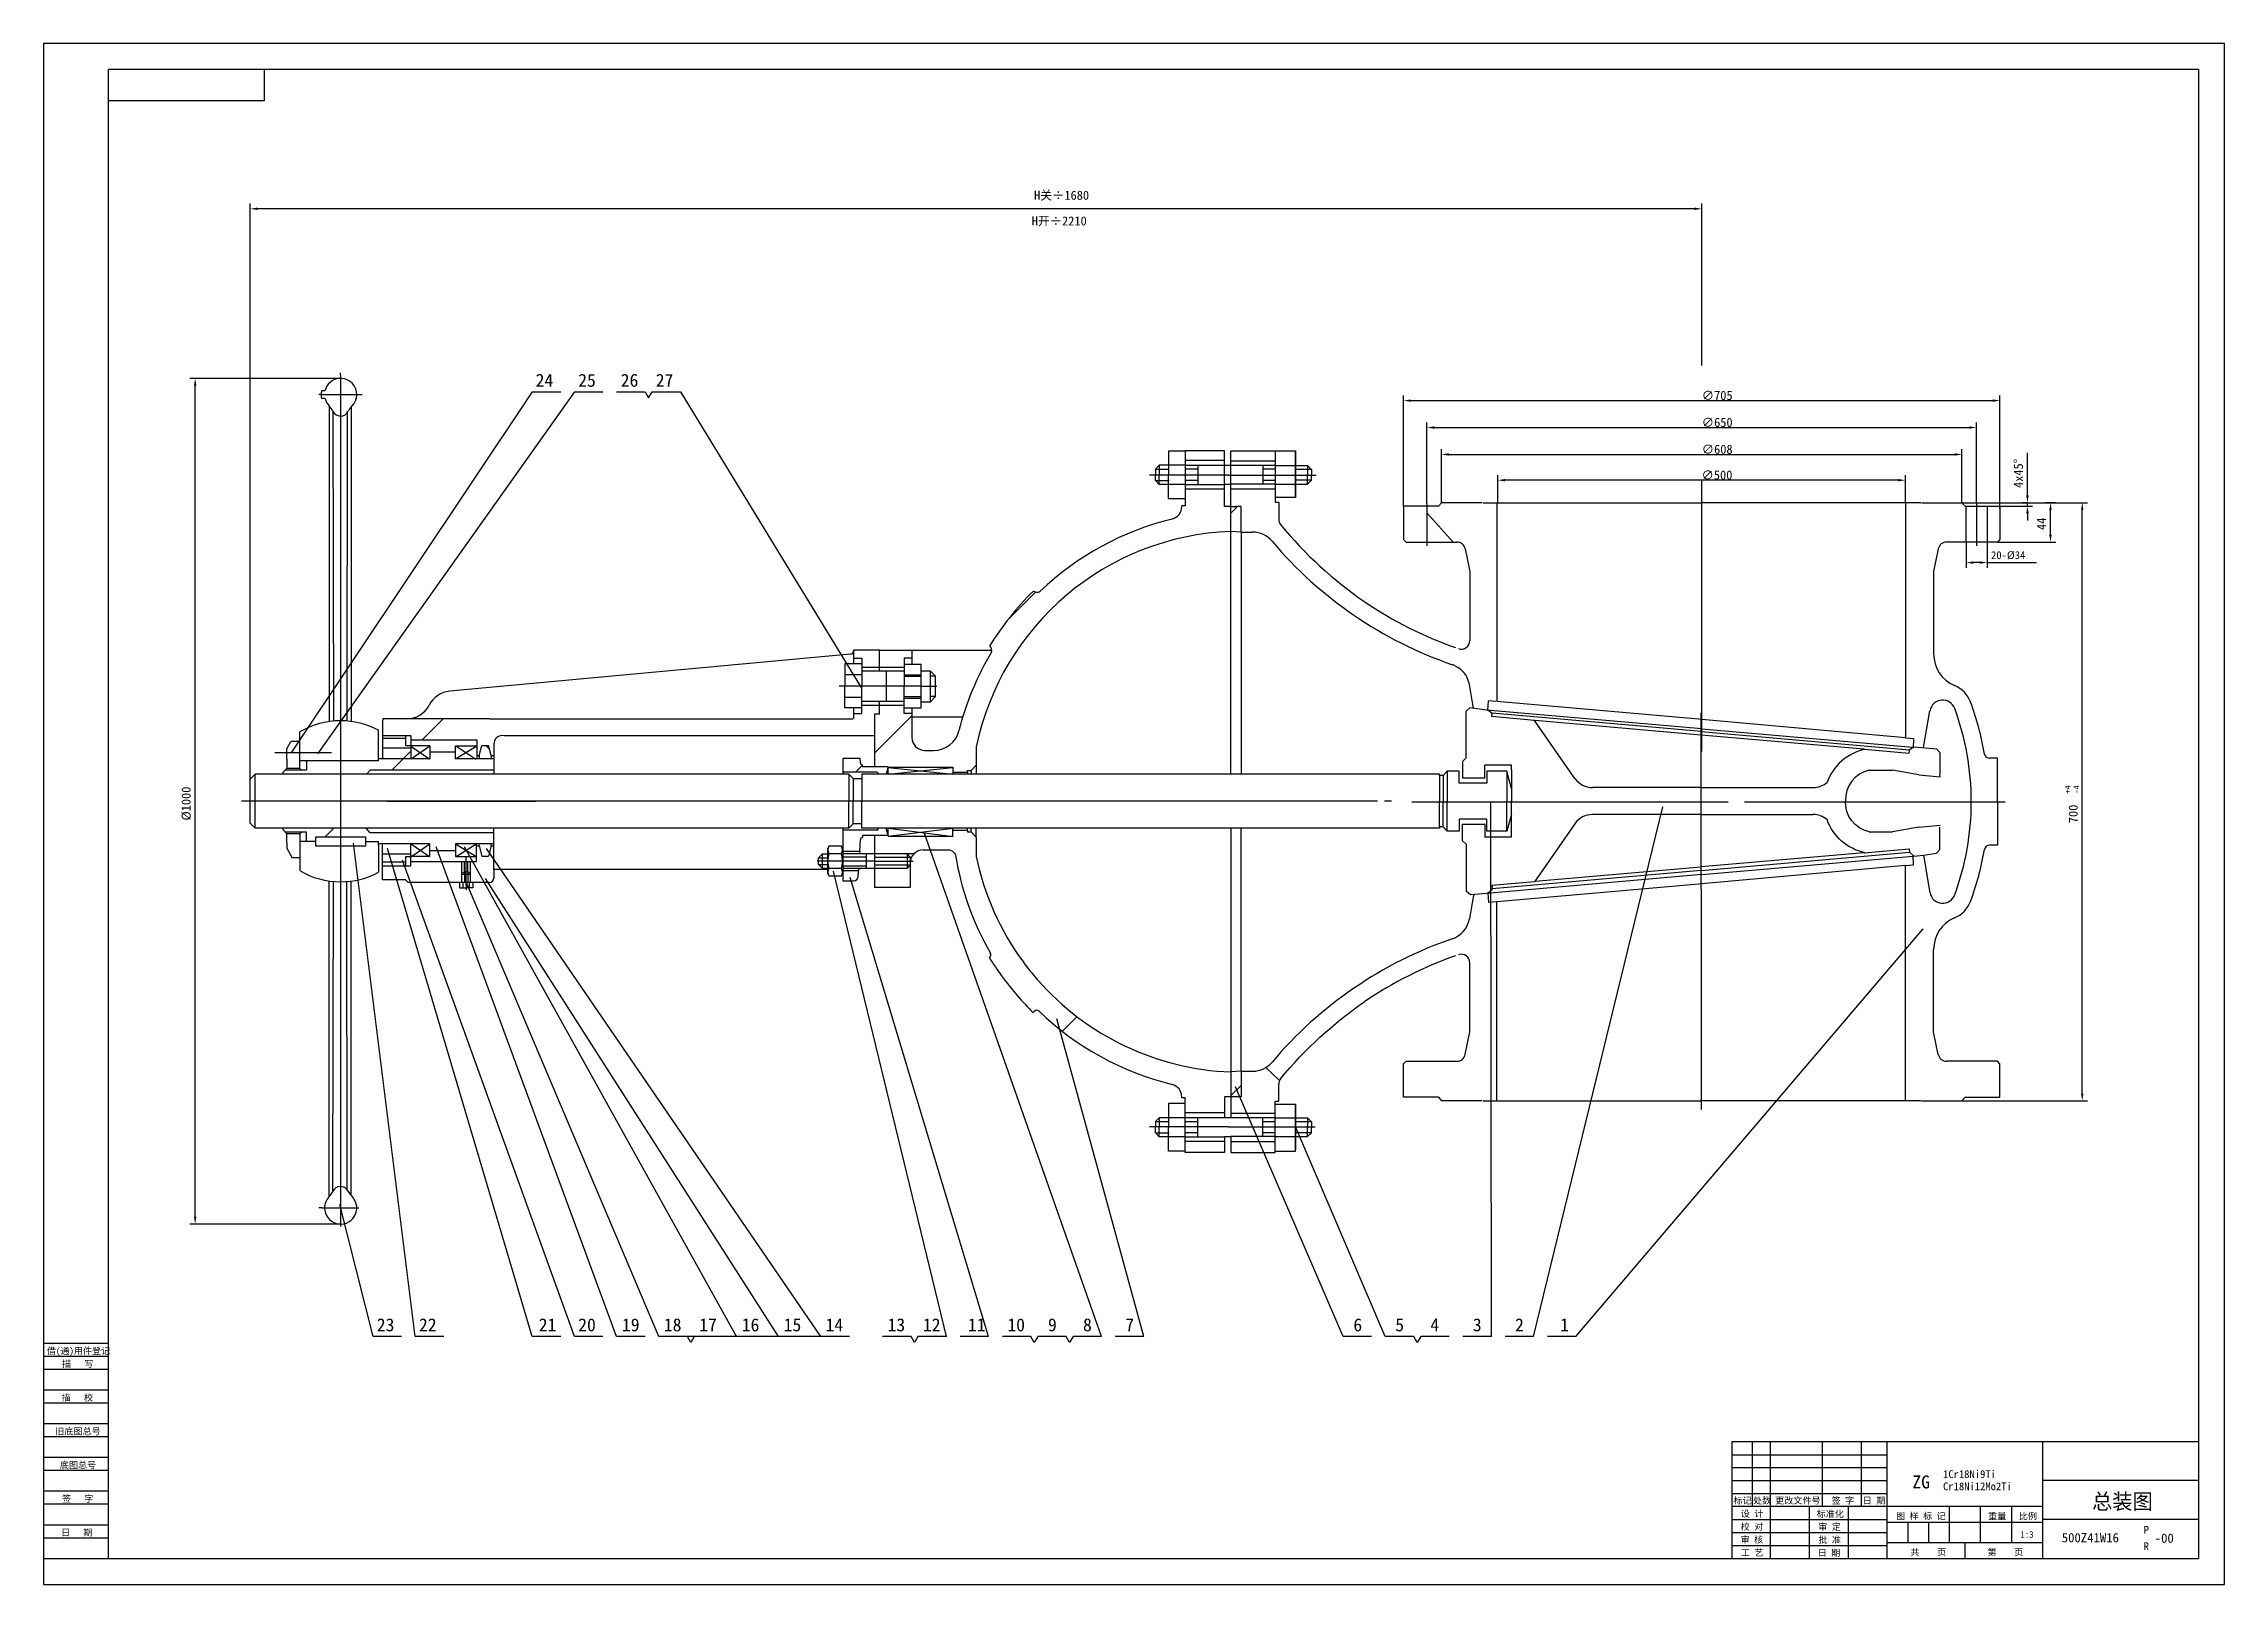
# Model space of a CAD drawing. Header units: metres. Extents: x 0 to 841, y 0 to 594.
import ezdxf

# ---------------------------------------------------------------- set-up
doc = ezdxf.new("R2010")
doc.units = ezdxf.units.M
for name, color, linetype in [('C', 6, 'Continuous'), ('D', 1, 'Continuous'), ('FL', 5, 'Continuous'), ('HA', 5, 'Continuous'), ('T', 7, 'Continuous'), ('TL', 4, 'Continuous')]:
    doc.layers.add(name, color=color, linetype=linetype)

msp = doc.modelspace()

# ---------------------------------------------------------------- texts
at = {"layer": 'D'}
for s, height, p in [('H关%%2471680', 3.5, (381.97, 533.8)), ('H开%%2472210', 3.5, (381.06, 523.89)), ('24', 5, (189.75, 461.71)), ('25', 5, (206.15, 461.71)), ('26', 5, (222.55, 461.71)), ('27', 5, (236.07, 461.71)), ('20-%%C34', 3, (751.01, 395.3)), ('23', 5, (128.48, 97.56)), ('22', 5, (144.76, 97.56)), ('21', 5, (190.94, 97.56)), ('20', 5, (206.15, 97.56)), ('19', 5, (223.03, 97.56)), ('18', 5, (239.19, 97.56)), ('17', 5, (252.83, 97.56)), ('16', 5, (269.23, 97.56)), ('15', 5, (285.39, 97.56)), ('14', 5, (301.55, 97.56)), ('13', 5, (325.46, 97.56)), ('12', 5, (339.1, 97.56)), ('11', 5, (356.45, 97.56)), ('10', 5, (371.66, 97.56)), ('9', 5, (387.32, 97.56)), ('8', 5, (400.84, 97.56)), ('7', 5, (417.12, 97.56)), ('6', 5, (505.1, 97.56)), ('5', 5, (521.26, 97.56)), ('4', 5, (534.78, 97.56)), ('3', 5, (551.18, 97.56)), ('2', 5, (567.46, 97.56)), ('1', 5, (584.81, 97.56)), ('ZG', 5, (720.67, 37)), ('1Cr18Ni9Ti', 3, (732.5, 41)), ('Cr18Ni12Mo2Ti', 3, (732.5, 36.3)), ('总装图', 6, (789.97, 29)), ('1:3', 2.5, (762.32, 18)), ('500Z41W16', 3.6, (778.29, 16.2)), ('P', 3, (809.88, 19.52)), ('-00', 3.6, (814.14, 16.01)), ('R', 3, (809.88, 13.2))]:
    msp.add_text(s, height=height, dxfattribs=at).set_placement(p)
for s, height, p in [('4x45%%d', 3.5, (763.31, 422.69)), ('44', 3.5, (772.19, 406.5)), ('%%c1000', 3.5, (56.7, 294.5)), ('+4', 2.1, (781.64, 304.91)), ('-4', 2.1, (784.93, 304.91)), ('700', 3.5, (784.44, 293.46))]:
    msp.add_text(s, height=height, rotation=90, dxfattribs=at).set_placement(p)
at = {"layer": 'D', "char_height": 3.5, "attachment_point": 1}
for s, insert in [('\\A1;∅705', (639.45, 460.12)), ('\\A1;∅650', (639.45, 449.74)), ('\\A1;∅608', (639.45, 439.37)), ('\\A1;∅500', (639.36, 429.44))]:
    msp.add_mtext(s, dxfattribs=dict(at, insert=insert))

# ---------------------------------------------------------------- blocks, each defined once
blk = doc.blocks.new('TUKUN1')
at = {"layer": 'FL'}
for p, q in [((841, 594), (0, 594)), ((0, 594), (0, 0)), ((841, 0), (841, 594)), ((0, 83), (25, 83)), ((0, 75), (25, 75)), ((0, 70), (25, 70)), ((0, 62), (25, 62)), ((0, 57), (25, 57)), ((659, 30), (659, 55)), ((666, 10), (666, 55)), ((686, 30), (686, 55)), ((701, 30), (701, 55)), ((0, 49), (25, 49)), ((0, 44), (25, 44)), ((651, 50), (711, 50)), ((651, 45), (711, 45)), ((0, 36), (25, 36)), ((651, 40), (711, 40)), ((651, 35), (711, 35)), ((0, 31), (25, 31)), ((696, 10), (696, 30)), ((0, 23), (25, 23)), ((0, 18), (25, 18)), ((651, 25), (711, 25)), ((651, 20), (711, 20)), ((651, 15), (711, 15)), ((0, 0), (841, 0))]:
    blk.add_line(p, q, dxfattribs=at)
at = {"layer": 'TL'}
for p, q in [((831, 584), (25, 584)), ((25, 10), (25, 584)), ((85, 584), (85, 572)), ((831, 584), (831, 10)), ((85, 572), (25, 572)), ((0, 93), (25, 93)), ((0, 88), (25, 88)), ((831, 55), (651, 55)), ((651, 55), (651, 10)), ((711, 10), (711, 55)), ((771, 10), (771, 55)), ((831, 40), (771, 40)), ((771, 30), (651, 30)), ((681, 10), (681, 30)), ((735, 16), (735, 30)), ((747, 16), (747, 30)), ((759, 16), (759, 30)), ((711, 24), (771, 24)), ((719, 16), (719, 24)), ((727, 16), (727, 24)), ((831, 25), (771, 25)), ((0, 10), (831, 10)), ((771, 16), (711, 16)), ((741, 10), (741, 16))]:
    blk.add_line(p, q, dxfattribs=at)
at = {"layer": 'T'}
for s, p in [('借(通)用件登记', (1.26, 88.76)), ('描   写', (7.09, 83.76)), ('描   校', (6.98, 70.76)), ('旧底图总号', (4.52, 57.76)), ('底图总号', (6.25, 44.76)), ('签   字', (7.1, 31.76)), ('标记', (651.71, 31.07)), ('处数', (659.22, 31.07)), ('更改文件号', (667.75, 31.07)), ('签 字', (689.53, 31.07)), ('日 期', (701.57, 31.07)), ('设 计', (654.5, 25.99)), ('标准化', (683.77, 25.93)), ('图 样 标 记', (714.4, 25.04)), ('重量', (749.88, 25.04)), ('比例', (761.7, 25.04)), ('日   期', (6.72, 18.76)), ('校 对', (654.48, 20.99)), ('审 核', (654.41, 15.99)), ('批 准', (684.46, 15.93)), ('审 定', (684.39, 20.93)), ('工 艺', (654.52, 10.99)), ('日 期', (684.18, 10.93)), ('共    页', (719.91, 11.13)), ('第    页', (749.62, 11.13))]:
    blk.add_text(s, height=2.5, dxfattribs=at).set_placement(p)

# ---------------------------------------------------------------- hatches: boundary and pattern name
at = {"layer": 'HA'}
h = msp.add_hatch(dxfattribs=at)
h.set_pattern_fill('ANSI31', scale=40)
h.paths.add_polyline_path([(455.43, 437.02), (440.25, 437.02), (440.25, 433.27), (455.43, 433.27)])
h = msp.add_hatch(dxfattribs=at)
h.set_pattern_fill('ANSI31', scale=40)
h.paths.add_polyline_path([(457.82, 415.57), (455.43, 415.57), (455.43, 422.23), (440.25, 422.23), (440.25, 415.84), (438.93, 415.84), (438.93, 415.53, -0.35), (435.16, 410.72, 0.13), (384.3, 382.88, -0.29), (382.72, 382.56), (381.7, 382.96, 0.06), (364.91, 361.92, -0.26), (365.53, 359.39, 0.07), (352.95, 329.02, -0.35), (343.27, 321.52), (339.77, 321.54, -0.41), (334.82, 326.49), (334.82, 335.69), (331.91, 335.69), (331.91, 338.97), (322.29, 338.97), (322.29, 335.52), (320.39, 335.52), (320.39, 315.14), (325.7, 315.14), (325.7, 315.02), (350.66, 315.02), (350.66, 313.14), (356.27, 313.14), (356.27, 313.8), (357.68, 313.8), (359.66, 315.78), (359.66, 322.88, -0.34), (457.82, 405.93)])
h = msp.add_hatch(dxfattribs=at)
h.set_pattern_fill('ANSI37', scale=10)
h.paths.add_polyline_path([(461.78, 415.56), (459.8, 415.55), (457.82, 415.55), (457.82, 405.9), (461.78, 405.65)])
h = msp.add_hatch(dxfattribs=at)
h.set_pattern_fill('ANSI31', scale=40)
h.paths.add_polyline_path([(322.37, 360.19), (312.39, 360.19), (312.39, 359.89), (312.39, 357.03), (315.53, 357.03), (315.53, 353.67), (322.37, 353.67)])
h = msp.add_hatch(dxfattribs=at)
h.set_pattern_fill('ANSI31', scale=40)
h.paths.add_polyline_path([(322.37, 360.19), (322.37, 353.67), (331.91, 353.67), (331.91, 357.03), (334.82, 357.03), (334.82, 360.19)])
h = msp.add_hatch(dxfattribs=at)
h.set_pattern_fill('ANSI31', scale=40)
h.paths.add_polyline_path([(320.39, 335.52), (322.29, 335.52), (322.29, 338.97), (315.53, 338.97), (315.53, 335.69), (312.39, 335.69), (312.39, 333.66), (171.99, 333.66), (164.36, 333.66), (161.65, 333.66), (145.72, 333.66), (143.32, 333.66), (140.58, 333.66), (130.83, 333.66), (130.74, 332.7), (130.74, 327.26), (139.9, 327.26), (141.6, 327.26), (141.6, 325.61), (143.32, 325.61), (145.72, 325.61), (161.65, 325.61), (164.36, 325.61), (167.01, 325.61), (167.01, 319.5), (167.97, 319.5), (168.99, 323.46), (171.63, 323.46), (172.59, 319.5), (173.64, 319.5), (173.64, 323.89, -0.47), (177.55, 327.19), (320.39, 327.19)])
h = msp.add_hatch(dxfattribs=at)
h.set_pattern_fill('ANSI31', scale=20)
h.paths.add_polyline_path([(124.43, 291.5), (114.55, 291.5), (114.55, 288.07), (124.27, 288.07), (124.27, 286.38), (129.19, 286.38), (129.19, 285.54), (148.94, 285.54), (148.92, 285.53), (148.92, 282.87), (158.82, 282.87), (158.82, 285.54), (173.62, 285.54), (173.62, 289.79), (125.98, 289.79)])
h.paths.add_polyline_path([(114.55, 291.5), (92.33, 291.5), (92.33, 290.84), (93.17, 290), (99.42, 290), (101.4, 290), (101.4, 286.37), (104.88, 286.37), (104.88, 288.07), (114.55, 288.07)])
h.paths.add_polyline_path([(99.42, 290), (93.17, 290), (93.83, 289.34), (94.14, 289.34), (98.76, 289.34)])
h.paths.add_polyline_path([(98.76, 314.5), (94.14, 314.5), (93.81, 314.5), (93.15, 313.84), (99.42, 313.84)])
h.paths.add_polyline_path([(114.55, 317.47), (101.4, 317.47), (101.4, 313.84), (99.42, 313.84), (93.15, 313.84), (92.31, 313), (92.31, 312.36), (114.55, 312.36)])
h.paths.add_polyline_path([(173.64, 318.29), (158.82, 318.29), (158.82, 320.95), (148.92, 320.95), (148.92, 318.29), (129.19, 318.29), (129.19, 317.47), (114.55, 317.47), (114.55, 312.36), (124.54, 312.36), (125.98, 313.95), (173.64, 313.95)])
h = msp.add_hatch(dxfattribs=at)
h.set_pattern_fill('ANSI31', scale=20)
h.paths.add_polyline_path([(98.76, 324.82), (98.76, 324.9), (95.39, 324.9), (93.77, 322.08), (93.77, 318.16), (93.77, 314.46), (93.81, 314.5), (94.14, 314.5), (98.76, 314.5), (98.76, 317.43)])
h = msp.add_hatch(dxfattribs=at)
h.set_pattern_fill('ANSI31', scale=20)
h.paths.add_polyline_path([(139.74, 326.15), (130.74, 326.15), (130.74, 322.32), (141.6, 322.32), (141.6, 323.22), (139.74, 323.22)])
h.paths.add_polyline_path([(139.74, 327.26), (130.74, 327.26), (130.74, 327.18), (130.74, 326.15), (139.74, 326.15)])
h = msp.add_hatch(dxfattribs=at)
h.set_pattern_fill('ANSI31', scale=20)
h.paths.add_polyline_path([(141.6, 322.32), (130.74, 322.32), (130.74, 318.29), (141.6, 318.29)])
h = msp.add_hatch(dxfattribs=at)
h.set_pattern_fill('ANSI37', scale=10)
h.paths.add_polyline_path([(172.57, 284.75), (172.57, 285.54), (167.98, 285.54), (167.98, 284.62), (168.97, 280.79), (171.61, 280.79)])
h.paths.add_polyline_path([(171.63, 323.46), (168.99, 323.46), (168.01, 319.64), (168.01, 318.29), (172.59, 318.29), (172.59, 319.5)])
h = msp.add_hatch(dxfattribs=at)
h.set_pattern_fill('ANSI31', scale=20)
h.paths.add_polyline_path([(325.7, 315.14), (315.8, 315.14), (315.8, 315.96, -0.41), (314.97, 316.79), (314.88, 318.44), (308.21, 318.44), (308.21, 313.49, 0.41), (308.54, 313.16), (321.41, 313.16, -0.41), (321.74, 312.83), (321.74, 312.33), (324.94, 312.33)])
h.paths.add_polyline_path([(314.97, 287.09, -0.41), (315.8, 287.91), (315.8, 288.74), (325.7, 288.74), (324.95, 291.54), (321.74, 291.54), (321.74, 291.04, -0.41), (321.41, 290.71), (308.54, 290.71, 0.41), (308.21, 290.38), (308.21, 282.63), (314.71, 282.63)])
h.paths.add_polyline_path([(314.27, 275.04), (308.22, 275.04), (308.22, 274.15), (308.21, 274.13), (308.21, 271.25), (312.5, 271.25, 0.41), (314.15, 272.9)])
h = msp.add_hatch(dxfattribs=at)
h.set_pattern_fill('ANSI31', scale=20)
h.paths.add_polyline_path([(98.76, 286.31), (98.76, 289.34), (94.14, 289.34), (93.83, 289.34), (93.77, 289.41), (93.77, 285.81), (93.77, 283.81), (95.91, 280.1), (98.76, 280.1)])
h = msp.add_hatch(dxfattribs=at)
h.set_pattern_fill('ANSI31', scale=40)
h.paths.add_polyline_path([(383.27, 233.11, -0.02), (377.59, 240.21, -0.11), (359.66, 280.6), (359.66, 283.42), (359.66, 288.12), (357.68, 290.1), (356.27, 290.1), (356.27, 290.76), (350.66, 290.76), (350.66, 288.36), (350, 288.45), (339.44, 288.45), (338.77, 283.16, -0.02), (339.23, 283.19), (343.73, 283.19), (349.18, 283.19, -0.18), (351.55, 281.69, 0.09), (365.1, 243.39, -0.41), (364.75, 241.56, 0.02), (369.44, 234.59, 0.02), (375.6, 226.84, 0.02), (381.61, 220.45), (382.04, 220.91, -0.42), (383.92, 220.96, 0.13), (435.16, 192.75, -0.35), (438.93, 187.94), (438.93, 187.63), (440.25, 187.63), (440.25, 182.09), (440.25, 181.75), (455.43, 181.75), (455.43, 187.94), (457.82, 187.94), (457.82, 197.54, -0.21)])
h.paths.add_polyline_path([(339.44, 288.45), (325.7, 288.45), (325.7, 288.74), (320.39, 288.74), (320.39, 281.59), (333.03, 281.59), (335.57, 281.59, -0.18), (338.77, 283.16)])
h.paths.add_polyline_path([(359.66, 291.54), (357.68, 291.54), (357.68, 290.1), (359.66, 288.12)])
h.paths.add_polyline_path([(356.27, 291.54), (350.66, 291.54), (350.66, 290.76), (356.27, 290.76)])
h = msp.add_hatch(dxfattribs=at)
h.set_pattern_fill('ANSI31', scale=20)
h.paths.add_polyline_path([(141.58, 281.54), (141.58, 285.52), (141.55, 285.54), (130.72, 285.54), (130.72, 281.54)])
h = msp.add_hatch(dxfattribs=at)
h.set_pattern_fill('ANSI31', scale=40)
h.paths.add_polyline_path([(161.3, 278.65), (145.7, 278.65), (143.29, 278.65), (141.58, 278.65), (141.58, 277), (139.77, 277), (130.72, 277), (130.72, 271.56), (139.6, 271.56), (140.56, 270.6), (143.29, 270.6), (145.7, 270.6), (161.3, 270.6), (161.3, 273.78)])
h.paths.add_polyline_path([(173.62, 284.75), (172.57, 284.75), (171.61, 280.79), (168.97, 280.79), (167.95, 284.75), (166.99, 284.75), (166.99, 278.65), (164.66, 278.65), (164.66, 273.78), (164.66, 270.6), (171.97, 270.6, 0.41), (173.62, 272.25), (173.62, 275.55)])
h.paths.add_polyline_path([(164.66, 278.65), (163.66, 278.65), (163.66, 274.78), (164.66, 273.78)])
h.paths.add_polyline_path([(162.3, 278.65), (161.3, 278.65), (161.3, 273.78), (162.3, 274.78)])
h = msp.add_hatch(dxfattribs=at)
h.set_pattern_fill('ANSI31', scale=20)
h.paths.add_polyline_path([(139.74, 280.57), (141.58, 280.57), (141.58, 281.54), (130.72, 281.54), (130.72, 278.49), (139.74, 278.49)])
h.paths.add_polyline_path([(139.74, 278.49), (130.72, 278.49), (130.72, 277), (139.74, 277)])
h = msp.add_hatch(dxfattribs=at)
h.set_pattern_fill('ANSI31', scale=40)
h.paths.add_polyline_path([(334.23, 277.24), (333.03, 276.04), (320.39, 276.04), (320.39, 268.64), (334.23, 268.64)])
h = msp.add_hatch(dxfattribs=at)
h.set_pattern_fill('ANSI37', scale=10)
h.paths.add_polyline_path([(461.78, 197.84), (457.82, 197.65), (457.82, 187.94), (461.78, 187.94)])
h = msp.add_hatch(dxfattribs=at)
h.set_pattern_fill('ANSI31', scale=40)
h.paths.add_polyline_path([(455.43, 170.71), (440.25, 170.71), (440.25, 166.45), (455.43, 166.45)])

# ---------------------------------------------------------------- linework, layer by layer
at = {"layer": 'C'}
for p, q in [((114.55, 466.22), (114.55, 467.09)), ((114.55, 466.22), (114.55, 301.94)), ((107.3, 458.71), (106.12, 458.71)), ((107.3, 458.71), (121.59, 458.71)), ((121.59, 458.71), (122.83, 458.71)), ((439.04, 427.58), (426.5, 427.58)), ((456.91, 427.58), (439.04, 427.58)), ((456.91, 427.58), (490.76, 427.58)), ((533.47, 416.69), (533.47, 400.36)), ((639.45, 368.25), (639.45, 419.96)), ((745.43, 416.69), (745.43, 400.36)), ((639.45, 321.12), (639.45, 368.25)), ((306.79, 346.36), (338.27, 346.36)), ((338.43, 346.32), (344.41, 346.32)), ((639.27, 268), (639.27, 335.99)), ((89.21, 320.76), (111.08, 320.76)), ((461.78, 301.94), (76.29, 301.94)), ((114.55, 301.94), (114.55, 137.98)), ((132.5, 301.95), (125.96, 301.95)), ((132.5, 301.95), (189.73, 301.95)), ((492.41, 301.93), (461.78, 301.94)), ((514.45, 301.93), (492.41, 301.93)), ((519.74, 301.93), (517.1, 301.93)), ((527.67, 301.75), (649.6, 301.75)), ((655.95, 301.75), (689.58, 301.75)), ((689.58, 301.75), (756.49, 301.75)), ((162.98, 269.57), (162.98, 280.42)), ((300.44, 278.85), (298.36, 278.85)), ((305.84, 278.85), (300.44, 278.85)), ((320.66, 278.85), (305.84, 278.85)), ((320.66, 278.85), (335.35, 278.85)), ((162.98, 269.57), (162.98, 267.82)), ((639.27, 268), (639.27, 183.07)), ((439.04, 176.4), (426.5, 176.4)), ((456.91, 176.4), (439.04, 176.4)), ((456.8, 176.42), (476.25, 176.42)), ((476.25, 176.42), (490.38, 176.42)), ((107.3, 145.12), (106.12, 145.12)), ((107.3, 145.12), (121.59, 145.12))]:
    msp.add_line(p, q, dxfattribs=at)
at = {"layer": 'D'}
for p, q in [((79.66, 310.38), (79.66, 532.32)), ((636.65, 530.32), (82.46, 530.32)), ((639.45, 469.96), (639.45, 532.32)), ((114.55, 464.92), (56.45, 464.92)), ((58.45, 141.71), (58.45, 462.12)), ((188.42, 459.71), (95.56, 320.84)), ((204.7, 459.71), (105.66, 320.21)), ((188.42, 459.71), (199.42, 459.71)), ((204.7, 459.71), (215.7, 459.71)), ((220.98, 459.71), (231.98, 459.71)), ((231.98, 459.71), (233.3, 457.43)), ((233.3, 457.43), (234.62, 459.71)), ((234.62, 459.71), (245.62, 459.71)), ((245.62, 459.71), (315.4, 345.46)), ((524.44, 415.7), (524.44, 458.37)), ((527.24, 456.37), (751.65, 456.37)), ((754.45, 414.84), (754.45, 458.37)), ((533.47, 416.69), (533.47, 447.99)), ((536.27, 445.99), (742.63, 445.99)), ((745.43, 416.69), (745.43, 447.99)), ((539.13, 417.02), (539.13, 437.62)), ((739.77, 417.02), (739.77, 437.62)), ((428.75, 429.93), (434.01, 429.93)), ((445.1, 429.9), (440.38, 429.9)), ((474.9, 429.9), (470.18, 429.9)), ((488.89, 429.85), (482.7, 429.85)), ((541.93, 435.62), (736.97, 435.62)), ((765.06, 422.6), (765.06, 436.19)), ((428.75, 425.57), (434.01, 425.57)), ((445.1, 425.6), (440.38, 425.6)), ((474.9, 425.6), (470.18, 425.6)), ((488.89, 425.65), (482.7, 425.65)), ((560.76, 417.11), (560.76, 427.69)), ((715.16, 425.69), (563.56, 425.69)), ((639.45, 419.96), (639.45, 426.02)), ((717.96, 417.02), (717.96, 427.69)), ((765.06, 419.8), (765.06, 422.6)), ((739.77, 417.02), (788.19, 417.02)), ((754.45, 415.7), (767.06, 415.7)), ((765.06, 417), (763.06, 417)), ((765.06, 415.7), (765.06, 417)), ((765.06, 412.9), (765.06, 410.1)), ((775.92, 417), (771.94, 417)), ((773.94, 404.64), (773.94, 414.2)), ((786.19, 189.19), (786.19, 414.22)), ((741.42, 401.95), (741.42, 391.93)), ((749.56, 401.84), (749.56, 391.93)), ((753.46, 401.84), (775.94, 401.84)), ((746.76, 393.93), (744.22, 393.93)), ((749.56, 393.93), (768.49, 393.93)), ((338.43, 350.07), (331.96, 350.07)), ((343.97, 350.1), (342, 350.1)), ((338.43, 342.21), (331.91, 342.21)), ((344.02, 342.25), (342, 342.25)), ((350.66, 313.14), (356.27, 313.14)), ((356.27, 313.8), (357.68, 313.8)), ((356.27, 313.14), (356.27, 313.8)), ((356.27, 313.14), (356.27, 312.36)), ((357.68, 313.8), (359.66, 315.78)), ((357.68, 313.8), (357.68, 312.36)), ((558.34, 95.56), (558.09, 301.85)), ((574.62, 95.56), (624.4, 299.8)), ((408.01, 95.56), (339.62, 289.88)), ((350.66, 290.76), (356.27, 290.76)), ((356.27, 290.76), (356.27, 291.54)), ((356.27, 290.76), (356.27, 290.1)), ((356.27, 290.1), (357.68, 290.1)), ((357.68, 290.1), (357.68, 291.54)), ((357.68, 290.1), (359.66, 288.12)), ((143.31, 95.56), (119.46, 285.77)), ((139.74, 278.49), (130.72, 278.49)), ((188.42, 95.56), (132.67, 283.71)), ((204.7, 95.56), (138.38, 279.14)), ((220.98, 95.56), (151.4, 284.39)), ((267.18, 95.56), (162.36, 284.39)), ((299.74, 95.56), (170.81, 283.71)), ((237.26, 95.56), (163.27, 270.24)), ((283.46, 95.56), (170.35, 272.07)), ((348.17, 95.56), (304.67, 274.96)), ((364.45, 95.56), (311.09, 272.51)), ((590.9, 95.56), (724.88, 252.67)), ((424.29, 95.56), (390.77, 218.06)), ((501.14, 95.56), (459.66, 191.87)), ((738.91, 186.39), (788.19, 186.39)), ((428.75, 178.41), (434.01, 178.41)), ((445.1, 178.38), (440.38, 178.38)), ((474.9, 178.38), (470.18, 178.38)), ((488.89, 178.33), (482.7, 178.33)), ((428.75, 174.05), (434.01, 174.05)), ((445.1, 174.08), (440.38, 174.08)), ((474.9, 174.08), (470.18, 174.08)), ((488.89, 174.13), (482.7, 174.13)), ((517.42, 95.56), (482.9, 176.16)), ((127.03, 95.56), (114.24, 146.49)), ((114.55, 138.91), (56.45, 138.91)), ((138.03, 95.56), (127.03, 95.56)), ((154.31, 95.56), (143.31, 95.56)), ((199.42, 95.56), (188.42, 95.56)), ((215.7, 95.56), (204.7, 95.56)), ((231.98, 95.56), (220.98, 95.56)), ((248.26, 95.56), (237.26, 95.56)), ((307.88, 95.56), (244.81, 95.56)), ((249.58, 93.28), (248.26, 95.56)), ((250.9, 95.56), (249.58, 93.28)), ((261.9, 95.56), (250.9, 95.56)), ((278.18, 95.56), (267.18, 95.56)), ((294.46, 95.56), (283.46, 95.56)), ((310.74, 95.56), (299.74, 95.56)), ((334.53, 95.56), (323.53, 95.56)), ((335.85, 93.28), (334.53, 95.56)), ((337.17, 95.56), (335.85, 93.28)), ((348.17, 95.56), (337.17, 95.56)), ((364.45, 95.56), (353.45, 95.56)), ((380.73, 95.56), (369.73, 95.56)), ((382.05, 93.28), (380.73, 95.56)), ((383.37, 95.56), (382.05, 93.28)), ((394.37, 95.56), (383.37, 95.56)), ((395.69, 93.28), (394.37, 95.56)), ((397.01, 95.56), (395.69, 93.28)), ((408.01, 95.56), (397.01, 95.56)), ((424.29, 95.56), (413.29, 95.56)), ((512.14, 95.56), (501.14, 95.56)), ((528.42, 95.56), (517.42, 95.56)), ((529.74, 93.28), (528.42, 95.56)), ((531.06, 95.56), (529.74, 93.28)), ((542.06, 95.56), (531.06, 95.56)), ((558.34, 95.56), (547.34, 95.56)), ((574.62, 95.56), (563.62, 95.56)), ((590.9, 95.56), (579.9, 95.56))]:
    msp.add_line(p, q, dxfattribs=at)
for points in [[(82.46, 529.85), (82.46, 530.78), (79.66, 530.32)], [(636.65, 529.85), (636.65, 530.78), (639.45, 530.32)], [(57.98, 462.12), (58.91, 462.12), (58.45, 464.92)], [(527.24, 456.84), (527.24, 455.91), (524.44, 456.37)], [(751.65, 456.84), (751.65, 455.91), (754.45, 456.37)], [(536.27, 446.46), (536.27, 445.53), (533.47, 445.99)], [(742.63, 446.46), (742.63, 445.53), (745.43, 445.99)], [(541.93, 436.08), (541.93, 435.15), (539.13, 435.62)], [(736.97, 436.08), (736.97, 435.15), (739.77, 435.62)], [(563.56, 426.15), (563.56, 425.22), (560.76, 425.69)], [(715.16, 426.15), (715.16, 425.22), (717.96, 425.69)], [(764.6, 419.8), (765.53, 419.8), (765.06, 417)], [(764.6, 412.9), (765.53, 412.9), (765.06, 415.7)], [(773.48, 414.2), (774.41, 414.2), (773.94, 417)], [(785.72, 414.22), (786.65, 414.22), (786.19, 417.02)], [(773.48, 404.64), (774.41, 404.64), (773.94, 401.84)], [(744.22, 393.47), (744.22, 394.4), (741.42, 393.93)], [(746.76, 393.47), (746.76, 394.4), (749.56, 393.93)], [(785.72, 189.19), (786.65, 189.19), (786.19, 186.39)], [(57.98, 141.71), (58.91, 141.71), (58.45, 138.91)]]:
    msp.add_solid(points, dxfattribs=at)
at = {"layer": 'FL'}
for p, q in [((139.74, 326.15), (130.73, 326.15)), ((99.42, 313.84), (93.15, 313.84)), ((99.42, 290), (93.17, 290)), ((161.3, 273.78), (161.3, 278.65)), ((164.66, 273.78), (164.66, 278.65)), ((298.86, 280.08), (302.28, 280.08)), ((298.86, 277.56), (302.28, 277.56)), ((308.3, 280.49), (317.32, 280.49)), ((334.23, 280.29), (320.39, 280.29)), ((335.57, 281.59), (333.03, 281.59)), ((162.3, 274.78), (162.3, 270.6)), ((163.66, 274.78), (163.66, 270.6)), ((308.3, 276.97), (317.32, 276.97)), ((334.23, 277.24), (320.39, 277.24))]:
    msp.add_line(p, q, dxfattribs=at)
at = {"layer": 'HA'}
for p, q in [((533.47, 413.09), (543.56, 401.84)), ((141.6, 323.15), (148.98, 318.17)), ((141.69, 318.29), (148.98, 323.22)), ((158.82, 318.29), (167.05, 323.22)), ((158.94, 323.22), (166.74, 318.17)), ((325.7, 314.93), (350.66, 312.36)), ((325.7, 312.35), (350.66, 314.91)), ((325.7, 288.45), (350.8, 291.59)), ((325.72, 291.59), (350.8, 288.35)), ((141.51, 285.57), (148.83, 280.59)), ((141.58, 280.53), (148.92, 285.53)), ((158.82, 285.54), (167.05, 280.49)), ((159.11, 280.59), (167.05, 285.57)), ((471.51, 199.18), (476.63, 194.3))]:
    msp.add_line(p, q, dxfattribs=at)
at = {"layer": 'TL'}
for p, q in [((108.51, 460.16), (107.18, 460.16)), ((108.54, 457.14), (107.2, 457.14)), ((110.11, 454.38), (110.11, 332.63)), ((118.58, 454.38), (118.58, 332.63)), ((111.59, 452.27), (111.75, 332.82)), ((117.1, 452.27), (116.94, 332.82)), ((428.75, 429.93), (430.25, 431.43)), ((428.75, 429.93), (428.75, 427.75)), ((440.3, 431.43), (430.25, 431.43)), ((430.25, 431.43), (430.25, 427.75)), ((433.85, 436.93), (433.85, 427.58)), ((440.33, 436.93), (433.85, 436.93)), ((440.25, 437.02), (440.25, 432.77)), ((455.43, 437.02), (440.25, 437.02)), ((440.25, 432.77), (440.25, 415.84)), ((455.43, 433.27), (440.3, 433.27)), ((440.3, 431.43), (455.46, 431.43)), ((445.1, 431.34), (445.1, 424.15)), ((455.43, 433.26), (455.43, 437.02)), ((455.43, 432.77), (455.43, 433.26)), ((455.43, 415.57), (455.43, 432.77)), ((457.88, 431.42), (455.44, 431.42)), ((457.82, 433.22), (457.82, 437.05)), ((457.82, 437.05), (474.98, 437.05)), ((457.82, 432.7), (457.82, 433.22)), ((457.82, 433.19), (475.01, 433.19)), ((457.82, 421.46), (457.82, 432.7)), ((474.92, 431.35), (457.9, 431.35)), ((470.18, 431.34), (470.18, 424.15)), ((474.98, 437.05), (474.98, 433.22)), ((474.98, 433.22), (474.98, 432.7)), ((474.98, 432.7), (474.98, 421.46)), ((474.98, 431.35), (487.39, 431.35)), ((475, 436.97), (482.78, 436.97)), ((482.78, 436.97), (482.78, 418.99)), ((482.78, 418.99), (482.78, 436.51)), ((487.39, 431.35), (488.89, 429.85)), ((487.39, 431.35), (487.39, 427.58)), ((488.89, 429.85), (488.89, 427.56)), ((428.75, 425.57), (428.75, 427.75)), ((428.75, 425.57), (430.25, 424.07)), ((430.25, 424.07), (430.25, 427.75)), ((440.3, 424.07), (430.25, 424.07)), ((433.85, 418.56), (433.85, 427.92)), ((455.43, 422.23), (440.25, 422.23)), ((440.3, 424.07), (455.46, 424.07)), ((457.88, 424.08), (455.44, 424.08)), ((457.82, 422.31), (475.01, 422.31)), ((457.82, 415.62), (457.82, 421.46)), ((474.92, 424.15), (457.9, 424.15)), ((474.98, 424.15), (487.39, 424.15)), ((474.98, 421.46), (474.98, 417.25)), ((487.39, 424.15), (487.39, 427.92)), ((487.39, 424.15), (488.89, 425.65)), ((488.89, 425.65), (488.89, 427.94)), ((440.33, 418.56), (433.85, 418.56)), ((438.93, 415.84), (438.93, 415.53)), ((440.25, 415.84), (438.93, 415.84)), ((457.82, 415.57), (455.43, 415.57)), ((457.82, 405.78), (457.82, 415.62)), ((457.82, 415.55), (459.8, 415.55)), ((461.78, 415.56), (459.8, 415.55)), ((461.78, 405.65), (461.78, 415.56)), ((474.98, 417.25), (476.3, 417.25)), ((482.78, 418.99), (475, 418.99)), ((476.3, 417.25), (476.3, 410.63)), ((524.44, 415.7), (524.44, 402.83)), ((537.92, 415.7), (524.44, 415.7)), ((537.92, 415.7), (539.13, 417.02)), ((554.65, 417.02), (539.13, 417.02)), ((554.98, 417.02), (555.64, 417.02)), ((555.64, 417.02), (560.37, 417.02)), ((560.37, 417.02), (639.34, 417.02)), ((560.47, 416.98), (560.47, 340.38)), ((717.84, 417.02), (639.56, 417.02)), ((723.26, 417.02), (717.84, 417.02)), ((717.96, 416.98), (717.96, 340.38)), ((723.92, 417.02), (723.26, 417.02)), ((724.25, 417.02), (739.77, 417.02)), ((740.98, 415.7), (739.77, 417.02)), ((740.98, 415.7), (741.29, 415.7)), ((741.29, 415.7), (749.54, 415.7)), ((741.29, 415.58), (741.29, 401.84)), ((749.54, 415.7), (754.45, 415.7)), ((749.56, 415.58), (749.56, 401.84)), ((754.45, 415.7), (754.45, 402.83)), ((461.78, 405.65), (457.82, 405.9)), ((457.82, 312.33), (457.82, 405.78)), ((461.78, 405.65), (461.78, 312.33)), ((461.78, 405.65), (466.21, 405.65)), ((524.44, 402.83), (525.43, 401.84)), ((525.43, 401.84), (545.01, 401.84)), ((548.25, 399.2), (550.03, 390.44)), ((730.65, 399.2), (728.87, 390.44)), ((741.29, 401.84), (733.89, 401.84)), ((749.54, 401.84), (741.29, 401.84)), ((753.46, 401.84), (749.54, 401.84)), ((754.45, 402.83), (753.46, 401.84)), ((550.03, 390.44), (550.03, 363.87)), ((728.87, 390.44), (728.87, 363.87)), ((381.7, 382.96), (382.72, 382.56)), ((728.87, 363.87), (728.87, 358.72)), ((311.19, 358.57), (156.61, 344.33)), ((315.51, 354.84), (309.01, 354.84)), ((309.01, 354.84), (309.01, 346.4)), ((322.37, 360.19), (312.39, 360.19)), ((312.39, 360.19), (312.39, 359.89)), ((312.39, 359.89), (312.39, 354.84)), ((312.39, 357.03), (315.53, 357.03)), ((315.53, 357.03), (315.53, 346.36)), ((315.53, 353.67), (322.41, 353.67)), ((322.37, 360.19), (365.63, 360.19)), ((322.37, 353.55), (322.37, 360.19)), ((322.37, 352.22), (322.37, 353.55)), ((322.41, 353.67), (331.91, 353.67)), ((331.91, 357.03), (331.91, 346.4)), ((334.91, 357.03), (331.91, 357.03)), ((331.91, 354.76), (338.4, 354.76)), ((334.82, 360.19), (334.82, 354.76)), ((338.4, 346.32), (338.4, 354.76)), ((309.01, 350.74), (315.53, 350.74)), ((309.01, 337.87), (309.01, 346.32)), ((315.53, 352.22), (331.91, 352.22)), ((315.53, 338.89), (315.53, 346.36)), ((325.11, 340.45), (325.11, 352.18)), ((331.91, 350.7), (338.4, 350.7)), ((331.91, 338.93), (331.91, 346.32)), ((338.4, 337.87), (338.4, 346.32)), ((341.97, 352.1), (338.48, 352.1)), ((343.97, 350.1), (341.97, 352.1)), ((341.97, 340.3), (341.97, 351.95)), ((343.97, 342.3), (343.97, 350.1)), ((550.94, 340.77), (549.85, 346.92)), ((309.01, 341.98), (315.53, 341.98)), ((315.51, 337.87), (309.01, 337.87)), ((312.39, 337.87), (312.39, 335.69)), ((315.51, 338.97), (322.36, 338.97)), ((315.53, 340.49), (331.91, 340.49)), ((315.53, 335.69), (315.53, 338.89)), ((322.29, 338.96), (322.29, 340.5)), ((322.29, 335.52), (322.29, 338.96)), ((331.91, 341.71), (338.4, 341.71)), ((331.91, 337.87), (338.4, 337.87)), ((338.48, 340.3), (341.97, 340.3)), ((343.97, 342.3), (341.97, 340.3)), ((549.95, 337.89), (548.63, 336.69)), ((548.63, 318.62), (548.63, 336.69)), ((556.44, 337.09), (549.95, 337.89)), ((551.45, 337.85), (550.94, 340.77)), ((551.56, 337.75), (551.45, 337.85)), ((639.45, 329.83), (556.44, 337.09)), ((557.01, 337.04), (557.18, 340.67)), ((558.65, 335.76), (557.01, 337.04)), ((559.99, 340.43), (557.18, 340.67)), ((639.77, 333.45), (560.37, 340.39)), ((717.96, 340.38), (717.96, 326.33)), ((724.96, 322.58), (727.47, 336.82)), ((98.76, 324.82), (98.76, 328.63)), ((129.19, 317.47), (129.19, 329.28)), ((130.83, 333.66), (130.74, 332.7)), ((130.74, 332.7), (130.74, 327.18)), ((140.58, 333.66), (130.83, 333.66)), ((143.32, 333.66), (140.58, 333.66)), ((145.72, 333.66), (143.32, 333.66)), ((161.65, 333.66), (145.72, 333.66)), ((164.36, 333.66), (161.65, 333.66)), ((171.99, 333.66), (164.36, 333.66)), ((171.99, 333.66), (312.22, 333.66)), ((312.39, 335.69), (312.39, 333.79)), ((312.53, 335.69), (315.53, 335.69)), ((322.29, 335.52), (320.39, 335.52)), ((320.39, 335.52), (320.39, 315.14)), ((334.82, 334.51), (354.47, 334.51)), ((639.16, 328.76), (558.65, 335.81)), ((639.04, 327.45), (575.27, 333.03)), ((639.16, 328.76), (719.56, 321.73)), ((717.96, 326.33), (639.45, 333.47)), ((639.45, 329.83), (720.71, 322.72)), ((93.77, 322.08), (95.39, 324.9)), ((93.77, 318.16), (93.77, 322.08)), ((98.75, 324.9), (95.39, 324.9)), ((98.76, 317.43), (98.76, 324.82)), ((130.74, 327.26), (141.6, 327.26)), ((130.74, 327.18), (130.74, 322.32)), ((130.74, 322.32), (130.74, 318.29)), ((141.6, 322.32), (130.76, 322.32)), ((139.74, 323.22), (139.74, 327.26)), ((141.6, 323.22), (139.74, 323.22)), ((141.6, 327.26), (141.6, 318.29)), ((141.6, 325.61), (143.32, 325.61)), ((148.92, 323.24), (141.6, 323.24)), ((143.32, 325.61), (145.72, 325.61)), ((145.72, 325.61), (161.65, 325.61)), ((148.85, 320.95), (158.89, 320.95)), ((148.92, 323.24), (148.92, 318.29)), ((158.82, 318.29), (158.82, 323.24)), ((158.82, 323.24), (166.9, 323.24)), ((161.65, 325.61), (164.36, 325.61)), ((164.36, 325.61), (167.01, 325.61)), ((167.01, 325.61), (167.01, 319.5)), ((167.98, 319.54), (168.99, 323.46)), ((168.99, 323.46), (171.63, 323.46)), ((172.59, 319.5), (171.63, 323.46)), ((173.64, 323.89), (173.64, 319.47)), ((320.34, 327.19), (177.55, 327.19)), ((320.39, 327.19), (320.34, 327.19)), ((359.66, 322.88), (359.66, 315.73)), ((702.08, 321.95), (639.19, 327.37)), ((717.96, 326.33), (721.1, 326.05)), ((721.1, 326.05), (720.99, 322.43)), ((731.32, 320.7), (730, 322.14)), ((731.32, 320.7), (731.32, 312.1)), ((79.66, 310.38), (81.64, 312.36)), ((81.64, 291.5), (81.64, 312.36)), ((310.55, 312.36), (81.64, 312.36)), ((93.81, 314.5), (92.31, 313)), ((92.31, 313), (92.31, 312.35)), ((93.77, 318.16), (93.77, 314.46)), ((94.14, 314.5), (93.81, 314.5)), ((98.76, 314.5), (94.14, 314.5)), ((101.4, 317.47), (98.76, 317.47)), ((98.76, 314.5), (98.76, 317.43)), ((99.42, 313.84), (98.76, 314.5)), ((101.4, 313.84), (99.42, 313.84)), ((129.19, 317.47), (101.4, 317.47)), ((101.4, 317.47), (101.4, 313.84)), ((125.98, 313.95), (124.54, 312.36)), ((173.6, 313.95), (125.98, 313.95)), ((148.92, 318.29), (129.19, 318.29)), ((173.67, 318.29), (158.82, 318.29)), ((167.01, 319.5), (167.01, 318.29)), ((167.01, 319.5), (167.98, 319.5)), ((168.01, 319.54), (168.01, 318.29)), ((172.59, 319.54), (172.59, 318.29)), ((172.59, 319.5), (173.65, 319.5)), ((173.64, 319.47), (173.64, 313.91)), ((173.64, 313.91), (173.64, 312.36)), ((314.88, 318.44), (308.21, 318.44)), ((308.21, 318.44), (308.21, 312.99)), ((308.21, 312.99), (308.21, 312.33)), ((321.41, 313.16), (308.54, 313.16)), ((310.55, 312.36), (310.55, 301.94)), ((312.2, 310.71), (310.55, 312.36)), ((314.97, 316.79), (314.88, 318.44)), ((325.7, 312.33), (315.5, 312.33)), ((315.5, 312.33), (315.5, 301.94)), ((315.8, 315.14), (315.8, 315.96)), ((325.7, 315.14), (315.8, 315.14)), ((321.74, 312.83), (321.74, 312.33)), ((321.74, 312.33), (321.74, 312.33)), ((325.7, 315.14), (324.94, 312.33)), ((325.7, 312.33), (325.7, 315.14)), ((325.7, 315.02), (350.66, 315.02)), ((538.36, 312.33), (325.7, 312.33)), ((350.66, 315.02), (350.66, 312.33)), ((359.66, 315.73), (359.66, 312.33)), ((538.36, 311.83), (538.36, 312.33)), ((538.36, 311.83), (538.36, 301.91)), ((539.68, 311.83), (538.36, 311.83)), ((541.33, 313.48), (539.68, 311.83)), ((539.68, 311.83), (539.68, 301.91)), ((541.33, 313.48), (541.33, 301.91)), ((545.95, 313.48), (541.33, 313.48)), ((545.95, 308.86), (545.95, 313.48)), ((548.54, 318.62), (547.22, 317.3)), ((547.22, 317.3), (547.22, 310.82)), ((566.06, 315.87), (555.75, 315.87)), ((555.83, 313.97), (555.83, 315.83)), ((555.83, 310.82), (555.83, 313.97)), ((564.32, 313.48), (556.51, 313.48)), ((556.51, 313.48), (556.51, 308.86)), ((564.32, 313.48), (564.32, 301.91)), ((566.08, 306.88), (564.32, 313.48)), ((566.06, 313.97), (566.06, 315.87)), ((566.06, 313.97), (566.06, 301.9)), ((704.04, 313.84), (712.99, 313.84)), ((723.2, 312.1), (712.99, 313.84)), ((723.2, 312.1), (731.36, 311.27)), ((731.36, 311.27), (731.32, 312.1)), ((753.46, 318.48), (750.41, 318.48)), ((753.46, 301.98), (753.46, 318.48)), ((79.66, 293.48), (79.66, 310.38)), ((312.2, 310.71), (312.2, 301.94)), ((312.2, 310.71), (315.5, 310.71)), ((556.51, 308.86), (545.95, 308.86)), ((555.83, 310.82), (547.22, 310.82)), ((639.19, 307.19), (597.3, 307.19)), ((639.27, 307.17), (682.42, 307.17)), ((310.55, 291.5), (310.55, 301.94)), ((312.2, 293.15), (312.2, 301.92)), ((315.5, 291.54), (315.5, 301.94)), ((538.36, 292.03), (538.36, 301.95)), ((539.68, 292.03), (539.68, 301.95)), ((541.33, 290.38), (541.33, 301.95)), ((556.51, 295), (545.95, 295)), ((545.95, 295), (545.95, 290.38)), ((556.51, 290.38), (556.51, 295)), ((564.32, 290.38), (564.32, 301.95)), ((566.08, 296.98), (564.32, 290.38)), ((639.19, 296.8), (597.3, 296.8)), ((639.27, 296.82), (682.42, 296.82)), ((753.46, 301.51), (753.46, 285.01)), ((79.66, 293.48), (81.64, 291.5)), ((310.55, 291.5), (81.64, 291.5)), ((92.33, 290.84), (92.33, 291.47)), ((92.33, 290.84), (93.83, 289.34)), ((93.77, 285.81), (93.77, 289.41)), ((94.14, 289.34), (93.83, 289.34)), ((98.76, 289.34), (94.14, 289.34)), ((99.42, 290), (98.76, 289.34)), ((98.76, 289.34), (98.76, 286.31)), ((101.4, 286.37), (98.76, 286.37)), ((98.76, 286.31), (98.76, 280.06)), ((101.4, 290), (99.42, 290)), ((101.4, 286.37), (101.4, 290)), ((104.88, 286.37), (101.4, 286.37)), ((124.27, 288.07), (104.88, 288.07)), ((104.88, 288.07), (104.88, 286.31)), ((104.88, 286.31), (104.88, 284.68)), ((124.27, 286.38), (124.27, 288.07)), ((124.27, 286.38), (129.19, 286.38)), ((124.27, 284.68), (124.27, 286.38)), ((125.98, 289.79), (124.43, 291.5)), ((173.6, 289.79), (125.98, 289.79)), ((129.19, 285.03), (129.19, 286.38)), ((173.62, 289.79), (173.62, 291.5)), ((173.62, 284.74), (173.62, 289.79)), ((308.21, 291.54), (308.21, 290.88)), ((308.21, 290.88), (308.21, 281.59)), ((321.41, 290.71), (308.54, 290.71)), ((312.2, 293.15), (310.55, 291.5)), ((315.5, 293.15), (312.2, 293.15)), ((314.71, 282.63), (314.97, 287.09)), ((325.7, 291.54), (315.5, 291.54)), ((325.7, 288.74), (315.8, 288.74)), ((315.8, 288.74), (315.8, 287.91)), ((320.39, 288.74), (320.39, 268.64)), ((321.74, 291.54), (321.74, 291.04)), ((325.7, 288.74), (324.95, 291.54)), ((538.36, 291.54), (325.7, 291.54)), ((325.7, 288.45), (325.7, 291.54)), ((325.7, 288.45), (350.66, 288.45)), ((350.66, 290.76), (350.66, 291.54)), ((350.66, 288.45), (350.66, 290.76)), ((359.66, 288.12), (359.66, 291.54)), ((359.66, 288.12), (359.66, 283.42)), ((457.82, 291.54), (457.82, 197.53)), ((461.78, 197.84), (461.78, 291.54)), ((539.68, 292.03), (538.36, 292.03)), ((538.36, 292.03), (538.36, 291.54)), ((541.33, 290.38), (539.68, 292.03)), ((545.95, 290.38), (541.33, 290.38)), ((555.88, 292.96), (547.22, 292.96)), ((547.22, 286.69), (547.22, 292.96)), ((548.54, 285.37), (547.22, 286.69)), ((555.83, 292.96), (555.83, 290.02)), ((555.83, 290.02), (555.83, 288.11)), ((564.32, 290.38), (556.51, 290.38)), ((704.04, 290.14), (712.99, 290.14)), ((723.2, 291.89), (712.99, 290.14)), ((723.2, 291.89), (731.36, 292.72)), ((731.32, 283.28), (731.32, 291.89)), ((93.77, 285.81), (93.77, 283.81)), ((93.77, 283.81), (95.91, 280.1)), ((98.75, 280.1), (95.91, 280.1)), ((98.76, 280.06), (98.76, 275.19)), ((104.88, 284.68), (124.27, 284.68)), ((148.92, 285.54), (129.19, 285.54)), ((129.19, 285.03), (129.19, 274.54)), ((130.72, 271.56), (130.72, 285.54)), ((141.58, 281.54), (130.72, 281.54)), ((139.74, 280.57), (141.58, 280.57)), ((139.74, 277), (139.74, 280.57)), ((141.58, 277), (141.58, 285.54)), ((148.92, 280.59), (141.58, 280.59)), ((141.58, 278.65), (143.29, 278.65)), ((143.29, 278.65), (145.7, 278.65)), ((145.7, 278.65), (166.99, 278.65)), ((148.92, 280.59), (148.92, 285.54)), ((148.92, 282.87), (158.82, 282.87)), ((158.82, 285.54), (158.82, 280.59)), ((173.67, 285.54), (158.82, 285.54)), ((158.82, 280.59), (166.9, 280.59)), ((162.3, 274.78), (162.3, 278.65)), ((163.66, 274.78), (163.66, 278.65)), ((166.99, 284.75), (166.99, 285.54)), ((166.99, 284.75), (167.96, 284.75)), ((166.99, 278.65), (166.99, 284.75)), ((167.96, 284.71), (168.97, 280.79)), ((167.98, 284.71), (167.98, 285.54)), ((168.97, 280.79), (171.61, 280.79)), ((172.57, 284.75), (171.61, 280.79)), ((172.57, 284.71), (172.57, 285.54)), ((172.57, 284.75), (173.63, 284.75)), ((173.62, 275.55), (173.62, 284.74)), ((298.86, 280.08), (300.36, 281.58)), ((298.86, 277.53), (298.86, 280.08)), ((300.36, 281.58), (302.28, 281.58)), ((300.36, 276.03), (300.36, 281.58)), ((302.87, 284.57), (302.28, 283.56)), ((302.28, 283.56), (302.28, 274.15)), ((307.64, 284.57), (302.87, 284.57)), ((302.87, 281.71), (307.64, 281.71)), ((308.22, 283.56), (307.64, 284.57)), ((308.21, 282.63), (314.71, 282.63)), ((308.21, 282.63), (308.21, 281.59)), ((308.22, 283.31), (308.22, 281.59)), ((333.03, 281.59), (308.22, 281.59)), ((308.22, 281.59), (308.22, 275.96)), ((314.71, 282.63), (314.65, 281.59)), ((317.35, 276.04), (317.35, 281.59)), ((334.23, 280.39), (333.03, 281.59)), ((333.03, 281.59), (333.03, 276.04)), ((334.23, 280.39), (334.23, 268.64)), ((334.7, 280.29), (334.23, 280.29)), ((339.23, 283.19), (343.73, 283.19)), ((343.73, 283.19), (349.18, 283.19)), ((359.66, 283.42), (359.66, 280.6)), ((548.63, 285.37), (548.63, 267.3)), ((639.16, 275.22), (719.56, 282.26)), ((702.08, 282.04), (639.19, 276.62)), ((639.45, 273.66), (722.46, 280.92)), ((720.99, 281.06), (721.27, 280.82)), ((721.1, 277.44), (720.99, 281.06)), ((722.46, 280.92), (724.92, 281.14)), ((724.92, 281.14), (730, 281.85)), ((724.92, 281.14), (727.47, 266.67)), ((731.32, 283.28), (730, 281.85)), ((753.46, 285.01), (750.41, 285.01)), ((110.11, 149.45), (110.11, 271.2)), ((111.59, 151.55), (111.75, 271)), ((117.1, 152.12), (116.94, 271)), ((118.58, 150.14), (118.58, 271.2)), ((130.72, 277), (141.58, 277)), ((139.6, 271.56), (130.72, 271.56)), ((140.59, 270.57), (139.6, 271.56)), ((143.29, 270.6), (140.56, 270.6)), ((145.7, 270.6), (143.29, 270.6)), ((162.98, 270.6), (145.7, 270.6)), ((160.43, 270.6), (160.43, 268.49)), ((162.3, 274.78), (161.3, 273.78)), ((161.3, 270.6), (161.3, 273.78)), ((161.3, 273.78), (164.66, 273.78)), ((161.79, 268.45), (161.79, 270.6)), ((162.3, 274.78), (163.66, 274.78)), ((171.97, 270.6), (162.98, 270.6)), ((163.66, 274.78), (164.66, 273.78)), ((164.2, 268.45), (164.2, 270.6)), ((164.66, 270.6), (164.66, 273.78)), ((165.56, 270.6), (165.56, 268.49)), ((302.28, 275.55), (173.62, 275.55)), ((173.62, 275.55), (173.62, 272.25)), ((298.86, 277.53), (300.36, 276.03)), ((302.28, 276.03), (300.36, 276.03)), ((302.28, 274.15), (302.87, 273.14)), ((307.64, 276), (302.87, 276)), ((302.87, 273.14), (307.64, 273.14)), ((307.64, 273.14), (308.22, 274.15)), ((308.21, 276.04), (308.21, 275.04)), ((308.21, 275.04), (308.21, 271.25)), ((314.27, 275.04), (308.21, 275.04)), ((308.21, 271.25), (312.5, 271.25)), ((333.03, 276.04), (308.22, 276.04)), ((308.22, 276.04), (308.22, 274.08)), ((314.15, 272.9), (314.27, 275.04)), ((314.33, 276.04), (314.27, 275.04)), ((334.23, 277.24), (333.03, 276.04)), ((639.45, 273.66), (556.44, 266.4)), ((639.16, 275.22), (558.65, 268.18)), ((639.77, 270.05), (560.37, 263.1)), ((639.04, 276.54), (575.27, 270.96)), ((717.96, 277.16), (639.45, 270.02)), ((717.96, 277.16), (721.1, 277.44)), ((717.96, 263.11), (717.96, 277.16)), ((160.43, 268.49), (163, 268.49)), ((165.56, 268.49), (163, 268.49)), ((334.23, 268.64), (320.39, 268.64)), ((550.26, 265.81), (548.63, 267.3)), ((550.94, 262.72), (549.85, 256.57)), ((551.84, 266), (550.26, 265.81)), ((551.45, 265.64), (550.94, 262.72)), ((551.84, 266), (551.45, 265.64)), ((556.44, 266.4), (551.84, 266)), ((557.28, 266.74), (557.01, 266.45)), ((557.01, 266.45), (557.18, 262.82)), ((560.37, 263.1), (557.18, 262.82)), ((560.47, 186.51), (560.47, 263.11)), ((717.96, 186.51), (717.96, 263.11)), ((728.87, 239.63), (728.87, 244.77)), ((550.03, 213.05), (550.03, 239.63)), ((728.87, 213.05), (728.87, 239.63)), ((382.04, 220.91), (381.5, 220.33)), ((548.25, 204.29), (550.03, 213.05)), ((730.65, 204.29), (728.87, 213.05)), ((461.78, 197.84), (457.82, 197.65)), ((457.82, 197.65), (457.82, 187.87)), ((461.78, 197.84), (461.78, 187.94)), ((461.78, 197.84), (466.21, 197.84)), ((524.44, 200.66), (525.43, 201.65)), ((524.44, 187.79), (524.44, 200.66)), ((525.43, 201.65), (545.01, 201.65)), ((741.29, 201.65), (733.89, 201.65)), ((749.54, 201.65), (741.29, 201.65)), ((753.46, 201.65), (749.54, 201.65)), ((754.45, 200.66), (753.46, 201.65)), ((754.45, 187.79), (754.45, 200.66)), ((433.85, 185.41), (433.85, 176.06)), ((440.33, 185.41), (433.85, 185.41)), ((438.93, 187.63), (438.93, 187.94)), ((440.25, 187.63), (438.93, 187.63)), ((440.25, 182.09), (440.25, 187.63)), ((455.43, 187.94), (455.43, 179.83)), ((461.78, 187.94), (455.43, 187.94)), ((457.82, 187.87), (457.82, 179.83)), ((474.98, 182.03), (474.98, 186.25)), ((474.98, 186.25), (476.3, 186.25)), ((476.3, 186.25), (476.3, 192.86)), ((537.92, 187.79), (524.44, 187.79)), ((537.92, 187.79), (539.13, 186.47)), ((554.65, 186.47), (539.13, 186.47)), ((554.98, 186.47), (555.64, 186.47)), ((555.64, 186.47), (560.4, 186.47)), ((560.4, 186.47), (639.34, 186.47)), ((717.84, 186.47), (639.56, 186.47)), ((723.26, 186.47), (717.84, 186.47)), ((723.92, 186.47), (723.26, 186.47)), ((724.25, 186.47), (739.77, 186.47)), ((740.98, 187.79), (739.77, 186.47)), ((740.98, 187.79), (741.29, 187.79)), ((741.29, 187.79), (749.54, 187.79)), ((749.54, 187.79), (754.45, 187.79)), ((430.25, 179.83), (428.75, 178.41)), ((428.75, 178.41), (428.75, 176.23)), ((455.43, 179.83), (430.25, 179.83)), ((430.25, 179.83), (430.25, 176.23)), ((440.25, 170.71), (440.25, 182.09)), ((455.43, 181.75), (440.3, 181.75)), ((445.1, 172.63), (445.1, 179.83)), ((474.92, 179.83), (455.43, 179.83)), ((457.82, 181.67), (475.01, 181.67)), ((470.18, 172.63), (470.18, 179.83)), ((474.98, 170.79), (474.98, 182.03)), ((474.98, 179.83), (487.39, 179.83)), ((482.78, 184.99), (475, 184.99)), ((482.78, 184.99), (482.78, 167.47)), ((482.78, 167), (482.78, 184.99)), ((487.39, 179.83), (488.89, 178.33)), ((487.39, 179.83), (487.39, 176.06)), ((488.89, 178.33), (488.89, 176.04)), ((428.75, 174.05), (428.75, 176.23)), ((428.75, 174.05), (430.25, 172.55)), ((430.25, 172.55), (430.25, 176.23)), ((440.3, 172.55), (430.25, 172.55)), ((433.85, 167.04), (433.85, 176.4)), ((455.43, 170.71), (440.25, 170.71)), ((440.25, 166.45), (440.25, 170.71)), ((440.3, 172.55), (455.46, 172.55)), ((455.43, 172.55), (455.43, 166.45)), ((457.88, 172.56), (455.44, 172.56)), ((457.82, 172.56), (457.82, 170.64)), ((457.82, 170.79), (475.01, 170.79)), ((457.82, 170.64), (457.82, 166.45)), ((474.92, 172.63), (457.9, 172.63)), ((474.98, 172.63), (487.39, 172.63)), ((474.98, 166.45), (474.98, 170.79)), ((487.39, 172.63), (487.39, 176.4)), ((487.39, 172.63), (488.89, 174.13)), ((488.89, 174.13), (488.89, 176.42)), ((440.33, 167.04), (433.85, 167.04)), ((455.43, 166.45), (440.25, 166.45)), ((457.82, 166.45), (474.98, 166.45)), ((475, 167), (482.78, 167))]:
    msp.add_line(p, q, dxfattribs=at)
for points in [[(477.04, 408.55, 0.07), (509.5, 378.79, 0.07)], [(365.53, 359.39, 0.26), (364.91, 361.92, 0.26)], [(334.82, 337.87), (334.82, 326.49, 0.41), (339.77, 321.54), (343.34, 321.52, 0.34), (352.95, 329.02, 0.34)], [(177.55, 327.19, 0.47), (173.64, 323.89, 0.47)], [(702.31, 321.91, 0.26), (687.79, 309.15, 0.26)], [(704.04, 313.84, 0.37), (694.92, 301.99, 0.26)], [(702.31, 282.08, -0.26), (687.79, 294.84, -0.26)], [(704.04, 290.14, -0.37), (694.92, 301.99, -0.26)], [(351.55, 281.69, 0.18), (349.18, 283.19, 0.18)], [(351.55, 281.69, 0.09), (365.1, 243.39, 0.07)], [(477.04, 194.94, -0.07), (509.5, 224.7, -0.07)]]:
    msp.add_lwpolyline(points, format="xyb", dxfattribs=at)
for points in [[(322.36, 338.97), (331.91, 338.97)], [(334.82, 335.69), (331.91, 335.69), (331.91, 338.93)], [(590.53, 310.73), (574.98, 333.09), (558.54, 334.53), (558.65, 335.76)], [(702.08, 321.95), (719.42, 320.45), (719.53, 321.73), (720.96, 322.93), (721.05, 322.92)], [(721.05, 322.92), (725.68, 322.52)], [(725.68, 322.52), (730, 322.14)], [(555.83, 288.15), (566.06, 288.15), (566.06, 290.02), (566.06, 302.08)], [(590.53, 293.26), (574.98, 270.9), (558.54, 269.46), (558.65, 268.18), (557.45, 266.75), (557.28, 266.74)], [(702.08, 282.04), (719.42, 283.53), (719.53, 282.26), (720.96, 281.06), (720.99, 281.06)]]:
    msp.add_lwpolyline(points, dxfattribs=at)
for centre, radius, start, end in [((114.55, 458.71), 6.21, 131.13, 166.48), ((114.55, 458.71), 6.21, 315.12, 131.13), ((114.55, 458.71), 7.51, 168.87, 192.05), ((114.55, 458.71), 6.21, 194.63, 224.29), ((104.26, 448.67), 8.17, 26.16, 44.29), ((124.74, 448.57), 8.17, 135.12, 153.26), ((114.52, 453.71), 3.27, 206.16, 333.26), ((433.98, 415.53), 4.95, 283.72, 0), ((461.78, 301.72), 104.28, 92.18, 168.3), ((461.78, 301.72), 112.2, 103.72, 133.67), ((466.21, 395.75), 9.9, 40.2, 90), ((479.6, 410.63), 3.3, 180, 219.15), ((594.76, 504.38), 158.4, 220.2, 251.05), ((545.01, 398.54), 3.3, 11.5, 90), ((733.89, 398.54), 3.3, 90, 168.5), ((461.94, 301.72), 114.18, 134.65, 148.18), ((383.26, 383.96), 1.5, 248.87, 313.67), ((594.76, 504.38), 151.8, 235.83, 250.68), ((546.73, 363.87), 3.3, 251.13, 0), ((311.07, 359.89), 1.32, 275.26, 0), ((461.78, 301.72), 112.2, 149.07, 165.92), ((540.1, 345.21), 9.9, 10, 71.05), ((742.07, 358.72), 13.2, 180, 246.87), ((732.35, 335.96), 11.55, 20.22, 66.87), ((139.93, 343.56), 9.9, 270, 332.69), ((157.52, 334.47), 9.9, 95.26, 152.69), ((732.35, 335.96), 4.95, 20.22, 170), ((639.45, 301.75), 103.95, 0, 20.22), ((639.45, 301.75), 110.55, 9.57, 20.34), ((114.55, 301.91), 31.04, 90, 120.58), ((114.55, 301.91), 31.04, 61.86, 90), ((750.41, 320.46), 1.98, 189.57, 270), ((308.54, 313.49), 0.33, 180, 270), ((315.8, 316.79), 0.83, 180, 270), ((321.41, 312.83), 0.33, 0, 90), ((597.3, 315.44), 8.25, 214.82, 270), ((682.42, 315.42), 8.25, 270, 310.55), ((597.3, 288.55), 8.25, 90, 145.18), ((682.42, 288.57), 8.25, 49.45, 90), ((639.45, 301.75), 103.95, 339.78, 0), ((308.54, 290.38), 0.33, 90, 180), ((315.8, 287.09), 0.83, 90, 180), ((321.41, 291.04), 0.33, 270, 0), ((311.88, 278.85), 9.46, 162.41, 197.59), ((304.96, 283.14), 2.53, 145.62, 214.38), ((305.55, 283.14), 2.53, 325.62, 34.38), ((298.62, 278.85), 9.46, 342.41, 17.59), ((339.23, 278.19), 5, 90, 180), ((461.78, 301.75), 104.28, 191.7, 216.17), ((639.45, 301.75), 110.55, 339.66, 350.43), ((750.41, 283.03), 1.98, 90, 170.43), ((114.55, 301.91), 31.04, 239.42, 270), ((114.55, 301.91), 31.04, 270, 298.14), ((171.97, 272.25), 1.65, 270, 0), ((304.96, 274.57), 2.53, 145.62, 214.38), ((305.55, 274.57), 2.53, 325.62, 34.38), ((312.5, 272.9), 1.65, 270, 0), ((732.35, 267.53), 4.95, 190, 339.78), ((732.35, 267.53), 11.55, 293.13, 339.78), ((540.1, 258.28), 9.9, 288.95, 350), ((742.07, 244.77), 13.2, 113.13, 180), ((594.76, 99.11), 158.4, 108.95, 139.8), ((364, 242.65), 1.32, 303, 33.94), ((461.78, 301.75), 114.18, 211.82, 216.03), ((461.78, 301.75), 104.28, 216.17, 221.16), ((594.76, 99.11), 151.8, 109.32, 124.17), ((546.73, 239.63), 3.3, 0, 108.87), ((461.78, 301.75), 114.18, 216.03, 221), ((461.78, 301.75), 104.28, 221.16, 267.82), ((461.78, 301.75), 114.18, 221, 225.35), ((383, 220.01), 1.32, 46.06, 137), ((461.78, 301.75), 112.2, 226.06, 256.28), ((545.01, 204.95), 3.3, 270, 348.5), ((733.89, 204.95), 3.3, 191.5, 270), ((466.21, 207.74), 9.9, 270, 319.8), ((479.6, 192.86), 3.3, 140.85, 180), ((433.98, 187.94), 4.95, 0, 76.28), ((104.26, 155.15), 8.17, 315.71, 333.84), ((114.52, 150.11), 3.27, 30.62, 153.84), ((131.39, 160.1), 16.34, 210.62, 221.65), ((114.55, 145.12), 6.21, 135.71, 180), ((114.55, 145.12), 6.21, 180, 41.65)]:
    msp.add_arc(centre, radius, start, end, dxfattribs=at)

# ---------------------------------------------------------------- block references
at = {"layer": 'D'}
msp.add_blockref('TUKUN1', (0, 0), dxfattribs=at)

msp.set_redraw_order([(e.dxf.handle, doc.entitydb.next_handle()) for e in msp.query("TEXT MTEXT ATTDEF DIMENSION ARC_DIMENSION")])  # texts and dimensions are drawn at this point

doc.saveas('drawing.dxf')
